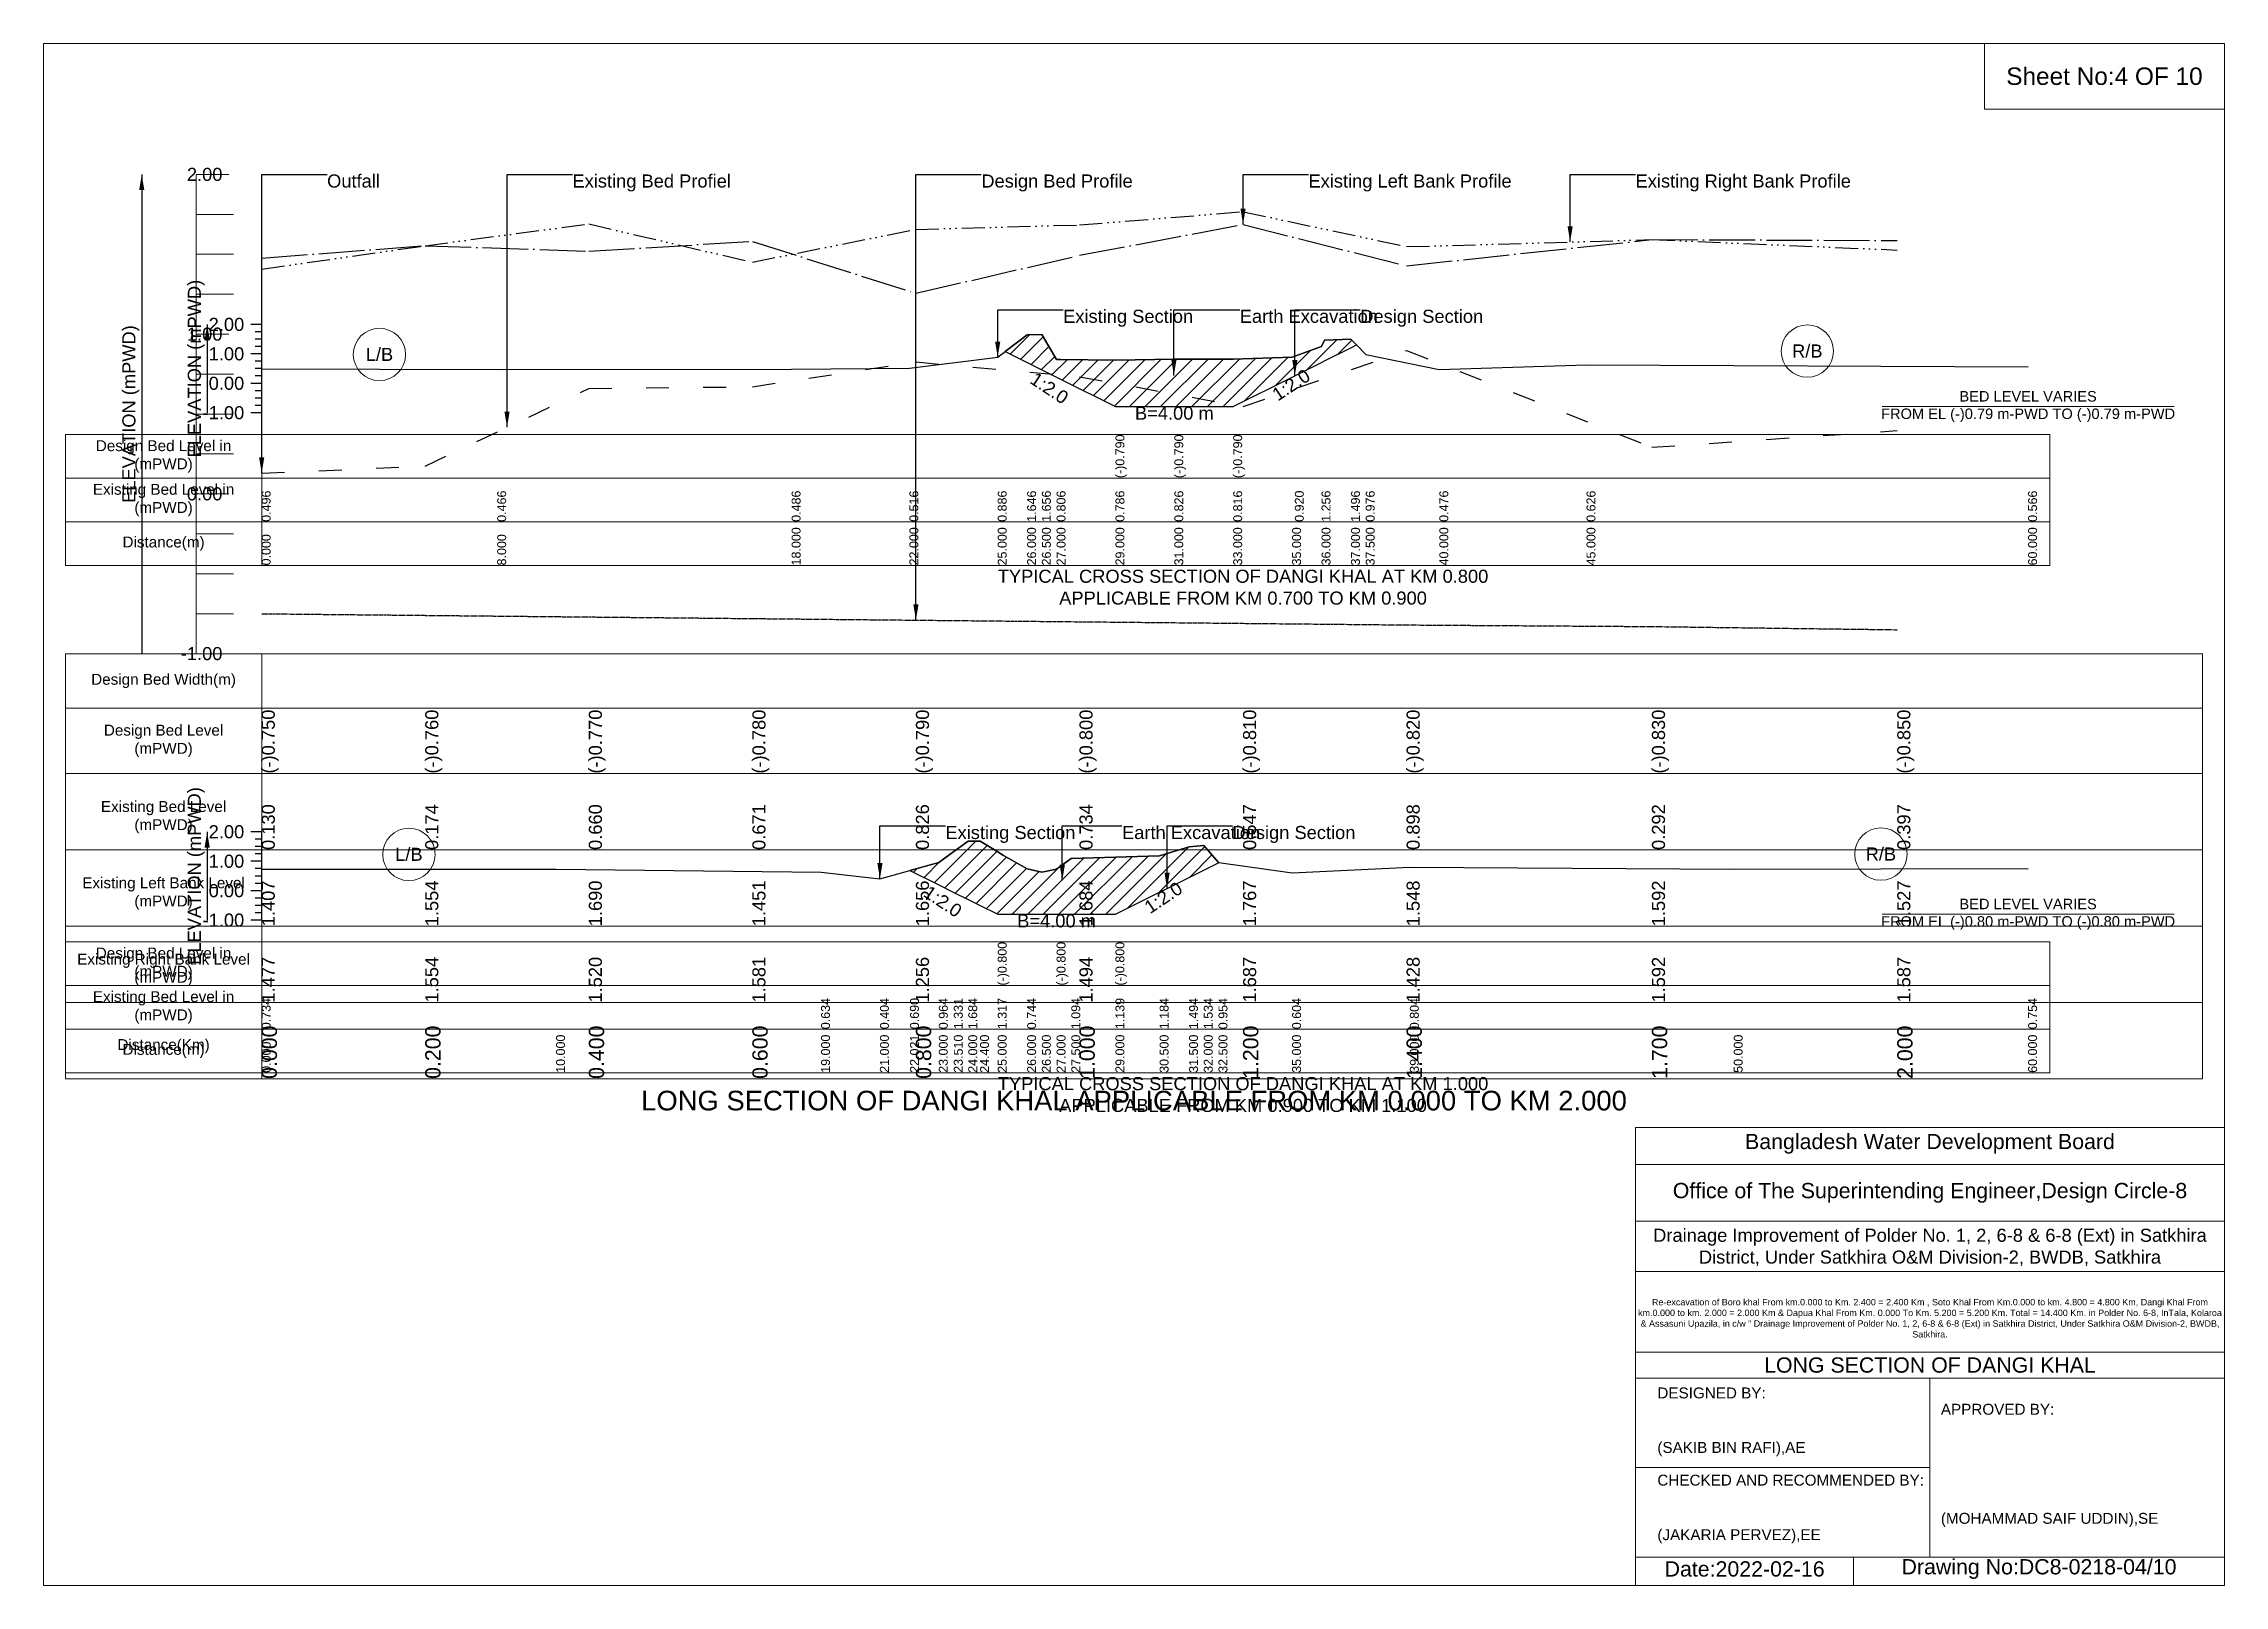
# Model space of a CAD drawing. Header units: inches. Extents: x 91000 to 538000, y -5656 to 0.
# Drawn here: x 340000 to 348000, y -5656 to 0 of the extents above; entities that cross this region are included whole.
import ezdxf

# ---------------------------------------------------------------- set-up
doc = ezdxf.new("R2010")
doc.units = ezdxf.units.IN
doc.header["$LTSCALE"] = 7
doc.header["$MEASUREMENT"] = 0
for name, pattern in [('ACAD_ISO03W100', [30, 12, -18]), ('ACAD_ISO04W100', [30, 24, -3, 0, -3]), ('ACAD_ISO14W100', [24, 12, -3, 0, -3, 0, -3, 0, -3]), ('CENTER', [2, 1.25, -0.25, 0.25, -0.25])]:
    doc.linetypes.add(name, pattern=pattern)
for name, color, linetype, lineweight in [('Cross section Data Border', 7, 'Continuous', 9), ('Cross Section Labels', 7, 'Continuous', 9), ('Design Bed Level Long Section', 7, 'CENTER', 25), ('Existing Bed Level for Long Section', 7, 'ACAD_ISO03W100', 25), ('Existing Left Bank of Long section', 7, 'ACAD_ISO04W100', 25), ('Existing Right Bank of Long Section', 7, 'ACAD_ISO14W100', 25), ('Existing_Bed_Level for Xsection', 7, 'Continuous', 25), ('Long Section Border', 7, 'Continuous', 9), ('Long Section Labels', 7, 'Continuous', 9), ('Vscale for Long Section', 7, 'Continuous', 9)]:
    doc.layers.add(name, color=color, linetype=linetype, lineweight=lineweight)
doc.styles.get("Standard").update_dxf_attribs({"font": 'arial.ttf'})
doc.dimstyles.get("Standard").update_dxf_attribs({"dimtxt": 45, "dimasz": 60, "dimexe": 0.18, "dimexo": 0.0625, "dimgap": 0.09, "dimtad": 0, "dimtih": 1, "dimtoh": 1, "dimdec": 4, "dimzin": 0, "dimdsep": 46, "dimtxsty": 'Standard', "dimcen": 0.09, "dimadec": 0, "dimazin": 0, "dimtfac": 1, "dimtdec": 4, "dimtofl": 0, "dimtmove": 0, "dimatfit": 3, "dimfxl": 1, "dimtolj": 1, "dimtzin": 0, "dimarcsym": 0})

msp = doc.modelspace()

# ---------------------------------------------------------------- texts
at = {"layer": 'Cross section Data Border', "char_height": 40, "width": 640, "attachment_point": 5}
for s, insert in [('Design Bed Level in (mPWD)', (340440, -1514.328)), ('Existing Bed Level in (mPWD)', (340440, -1674.328)), ('Distance(m)', (340440, -1834.328)), ('Design Bed Level in (mPWD)', (340440, -3375.632)), ('Existing Bed Level in (mPWD)', (340440, -3535.632)), ('Distance(m)', (340440, -3695.632))]:
    msp.add_mtext(s, dxfattribs=dict(at, insert=insert))
at = {"layer": 'Cross Section Labels'}
for s, insert, char_height, attachment_point in [('Sheet No:4 OF 10', (347560, -120), 64, 5), ('Existing Section', (343740, -976.328), 48, 1), ('Earth Excavation', (344388, -976.328), 48, 1), ('Design Section', (344830.02857, -976.328), 48, 1), ('L/B', (341232, -1140.38), 48, 5), ('R/B', (346470, -1127.96), 48, 5), ('BED LEVEL VARIES ^JFROM EL (-)0.79 m-PWD TO (-)0.79 m-PWD', (347280, -1331.648), 38.4, 5), ('B=4.00 m', (344148, -1331.648), 48, 2), ('TYPICAL CROSS SECTION OF DANGI KHAL AT KM 0.800^JAPPLICABLE FROM KM 0.700 TO KM 0.900', (344400, -1994.328), 48, 5), ('Existing Section', (343308, -2870.032), 48, 1), ('Earth Excavation', (343956, -2870.032), 48, 1), ('Design Section', (344361.3375, -2870.032), 48, 1), ('L/B', (341340, -2974.36), 48, 5), ('R/B', (346740, -2973.28), 48, 5), ('B=4.00 m', (343716, -3194.032), 48, 2), ('BED LEVEL VARIES ^JFROM EL (-)0.80 m-PWD TO (-)0.80 m-PWD', (347280, -3194.032), 38.4, 5), ('TYPICAL CROSS SECTION OF DANGI KHAL AT KM 1.000^JAPPLICABLE FROM KM 0.900 TO KM 1.100', (344400, -3855.632), 48, 5), ('Bangladesh Water Development Board', (346920, -4036), 56, 5), ('Office of The Superintending Engineer,Design Circle-8', (346920, -4216), 56, 5)]:
    msp.add_mtext(s, dxfattribs=dict(at, insert=insert, char_height=char_height, attachment_point=attachment_point))
at = {"layer": 'Cross Section Labels', "char_height": 48, "attachment_point": 2}
for insert, rotation in [((344563.02857, -1232.13371), 33.690067526), ((343702.88571, -1244.09086), 326.309932474), ((343312.10769, -3127.08585), 326.309932474), ((344094.3375, -3112.86325), 33.690067526)]:
    msp.add_mtext('1:2.0', dxfattribs=dict(at, insert=insert, rotation=rotation))
at = {"layer": 'Cross Section Labels'}
for s, insert, char_height, width, attachment_point in [('Drainage Improvement of Polder No. 1, 2, 6-8 & 6-8 (Ext) in Satkhira District, Under Satkhira O&M Division-2, BWDB, Satkhira', (346920, -4416), 48, 2240, 5), ('Re-excavation of Boro khal From km.0.000 to Km. 2.400 = 2.400 Km , Soto Khal From Km.0.000 to km. 4.800 = 4.800 Km, Dangi Khal From km.0.000 to km. 2.000 = 2.000 Km & Dapua Khal From Km. 0.000 To Km. 5.200 = 5.200 Km. Total = 14.400 Km. in Polder No. 6-8, InTala, Kolaroa & Assasuni Upazila, in c/w “ Drainage Improvement of Polder No. 1, 2, 6-8 & 6-8 (Ext) in Satkhira District, Under Satkhira O&M Division-2, BWDB, Satkhira.', (346920, -4676), 23.56497918, 2160, 5), ('LONG SECTION OF DANGI KHAL', (346920, -4848), 56, 2240, 5), ('DESIGNED BY:^J^J^J(SAKIB BIN RAFI),AE', (345920, -5056), 40, 1120, 4), ('APPROVED BY:^J^J^J^J^J^J(MOHAMMAD SAIF UDDIN),SE', (346960, -5216), 40, 1120, 4), ('CHECKED AND RECOMMENDED BY:^J^J^J(JAKARIA PERVEZ),EE', (345920, -5376), 40, 1120, 4), ('Date:2022-02-16', (346240, -5596), 56, 1120, 5), ('Drawing No:DC8-0218-04/10', (347320, -5596), 56, 1760, 5)]:
    msp.add_mtext(s, dxfattribs=dict(at, insert=insert, char_height=char_height, width=width, attachment_point=attachment_point))
at = {"layer": 'Existing_Bed_Level for Xsection', "rotation": 90}
for s, insert, char_height, attachment_point in [('ELEVATION (mPWD)', (340560, -1192.328), 48, 5), ('(-)0.790', (343932, -1594.328), 32.8, 1), ('(-)0.790', (344148, -1594.328), 32.8, 1), ('(-)0.790', (344364, -1594.328), 32.8, 1), ('0.496', (340800, -1754.328), 32.8, 1), ('0.466', (341664, -1754.328), 32.8, 1), ('0.486', (342744, -1754.328), 32.8, 1), ('0.516', (343176, -1754.328), 32.8, 1), ('0.886', (343500, -1754.328), 32.8, 1), ('1.646', (343608, -1754.328), 32.8, 1), ('1.656', (343662, -1754.328), 32.8, 1), ('0.806', (343716, -1754.328), 32.8, 1), ('0.786', (343932, -1754.328), 32.8, 1), ('0.826', (344148, -1754.328), 32.8, 1), ('0.816', (344364, -1754.328), 32.8, 1), ('0.920', (344590.02857, -1754.328), 32.8, 1), ('1.256', (344688, -1754.328), 32.8, 1), ('1.496', (344796, -1754.328), 32.8, 1), ('0.976', (344850, -1754.328), 32.8, 1), ('0.476', (345120, -1754.328), 32.8, 1), ('0.626', (345660, -1754.328), 32.8, 1), ('0.566', (347280, -1754.328), 32.8, 1), ('0.000', (340800, -1914.328), 32.8, 1), ('8.000', (341664, -1914.328), 32.8, 1), ('18.000', (342744, -1914.328), 32.8, 1), ('22.000', (343176, -1914.328), 32.8, 1), ('25.000', (343500, -1914.328), 32.8, 1), ('26.000', (343608, -1914.328), 32.8, 1), ('26.500', (343662, -1914.328), 32.8, 1), ('27.000', (343716, -1914.328), 32.8, 1), ('29.000', (343932, -1914.328), 32.8, 1), ('31.000', (344148, -1914.328), 32.8, 1), ('33.000', (344364, -1914.328), 32.8, 1), ('35.000', (344580, -1914.328), 32.8, 1), ('36.000', (344688, -1914.328), 32.8, 1), ('37.000', (344796, -1914.328), 32.8, 1), ('37.500', (344850, -1914.328), 32.8, 1), ('40.000', (345120, -1914.328), 32.8, 1), ('45.000', (345660, -1914.328), 32.8, 1), ('60.000', (347280, -1914.328), 32.8, 1), ('ELEVATION (mPWD)', (340560, -3053.632), 48, 5), ('(-)0.800', (343500, -3455.632), 32.8, 1), ('(-)0.800', (343716, -3455.632), 32.8, 1), ('(-)0.800', (343932, -3455.632), 32.8, 1), ('0.734', (340800, -3615.632), 32.8, 1), ('0.634', (342852, -3615.632), 32.8, 1), ('0.404', (343068, -3615.632), 32.8, 1), ('0.690', (343178.21538, -3615.632), 32.8, 1), ('0.964', (343284, -3615.632), 32.8, 1), ('1.331', (343339.10769, -3615.632), 32.8, 1), ('1.684', (343392, -3615.632), 32.8, 1), ('1.317', (343500, -3615.632), 32.8, 1), ('0.744', (343608, -3615.632), 32.8, 1), ('1.094', (343770, -3615.632), 32.8, 1), ('1.139', (343932, -3615.632), 32.8, 1), ('1.184', (344094, -3615.632), 32.8, 1), ('1.494', (344202, -3615.632), 32.8, 1), ('1.534', (344256, -3615.632), 32.8, 1), ('0.954', (344310, -3615.632), 32.8, 1), ('0.604', (344580, -3615.632), 32.8, 1), ('0.804', (345012, -3615.632), 32.8, 1), ('0.754', (347280, -3615.632), 32.8, 1), ('0.000', (340800, -3775.632), 32.8, 1), ('10.000', (341880, -3775.632), 32.8, 1), ('19.000', (342852, -3775.632), 32.8, 1), ('21.000', (343068, -3775.632), 32.8, 1), ('22.021', (343178.21538, -3775.632), 32.8, 1), ('23.000', (343284, -3775.632), 32.8, 1), ('23.510', (343339.10769, -3775.632), 32.8, 1), ('24.000', (343392, -3775.632), 32.8, 1), ('24.400', (343435.2, -3775.632), 32.8, 1), ('25.000', (343500, -3775.632), 32.8, 1), ('26.000', (343608, -3775.632), 32.8, 1), ('26.500', (343662, -3775.632), 32.8, 1), ('27.000', (343716, -3775.632), 32.8, 1), ('27.500', (343770, -3775.632), 32.8, 1), ('29.000', (343932, -3775.632), 32.8, 1), ('30.500', (344094, -3775.632), 32.8, 1), ('31.500', (344202, -3775.632), 32.8, 1), ('32.000', (344256, -3775.632), 32.8, 1), ('32.500', (344310, -3775.632), 32.8, 1), ('35.000', (344580, -3775.632), 32.8, 1), ('39.000', (345012, -3775.632), 32.8, 1), ('50.000', (346200, -3775.632), 32.8, 1), ('60.000', (347280, -3775.632), 32.8, 1)]:
    msp.add_mtext(s, dxfattribs=dict(at, insert=insert, char_height=char_height, attachment_point=attachment_point))
at = {"layer": 'Existing_Bed_Level for Xsection', "char_height": 48, "attachment_point": 6}
for s, insert in [('2.00', (340736, -1030.328)), ('1.00', (340736, -1138.328)), ('0.00', (340736, -1246.328)), ('-1.00', (340736, -1354.328)), ('2.00', (340736, -2891.632)), ('1.00', (340736, -2999.632)), ('0.00', (340736, -3107.632)), ('-1.00', (340736, -3215.632))]:
    msp.add_mtext(s, dxfattribs=dict(at, insert=insert))
at = {"layer": 'Long Section Border', "attachment_point": 5}
for s, insert, char_height in [('Design Bed Width(m)', (340440, -2338), 40), ('Design Bed Level^J(mPWD)', (340440, -2558), 40), ('Existing Bed Level^J(mPWD)', (340440, -2838), 40), ('Existing Left Bank Level^J(mPWD)', (340440, -3118), 40), ('Existing Right Bank Level^J(mPWD)', (340440, -3398), 40), ('Distance(Km)', (340440, -3678), 40), ('LONG SECTION OF DANGI KHAL APPLICABLE FROM KM 0.000 TO KM 2.000', (344000, -3878), 72)]:
    msp.add_mtext(s, dxfattribs=dict(at, insert=insert, char_height=char_height))
at = {"layer": 'Long Section Labels', "char_height": 48, "attachment_point": 1}
for s, insert in [('Outfall', (341040, -480)), ('Existing Bed Profiel', (341939.9991, -480)), ('Design Bed Profile', (343440, -480)), ('Existing Left Bank Profile', (344639.99842, -480)), ('Existing Right Bank Profile', (345839.99853, -480))]:
    msp.add_mtext(s, dxfattribs=dict(at, insert=insert))
at = {"layer": 'Vscale for Long Section', "char_height": 48, "attachment_point": 6}
for s, insert in [('2.00', (340656, -480)), ('1.00', (340656, -1066)), ('0.00', (340656, -1652)), ('-1.00', (340656, -2238))]:
    msp.add_mtext(s, dxfattribs=dict(at, insert=insert))
at = {"layer": 'Vscale for Long Section', "rotation": 90}
for s, insert, char_height, attachment_point in [('ELEVATION (mPWD)', (340320, -1359), 48, 5), ('(-)0.750', (340800, -2678), 48, 1), ('(-)0.760', (341400, -2678), 48, 1), ('(-)0.770', (342000, -2678), 48, 1), ('(-)0.780', (342600, -2678), 48, 1), ('(-)0.790', (343200, -2678), 48, 1), ('(-)0.800', (343800, -2678), 48, 1), ('(-)0.810', (344400, -2678), 48, 1), ('(-)0.820', (345000, -2678), 48, 1), ('(-)0.830', (345900, -2678), 48, 1), ('(-)0.850', (346800, -2678), 48, 1), ('0.130', (340800, -2958), 48, 1), ('0.174', (341400, -2958), 48, 1), ('0.660', (342000, -2958), 48, 1), ('0.671', (342600, -2958), 48, 1), ('0.826', (343200, -2958), 48, 1), ('0.734', (343800, -2958), 48, 1), ('0.547', (344400, -2958), 48, 1), ('0.898', (345000, -2958), 48, 1), ('0.292', (345900, -2958), 48, 1), ('0.397', (346800, -2958), 48, 1), ('1.407', (340800, -3238), 48, 1), ('1.554', (341400, -3238), 48, 1), ('1.690', (342000, -3238), 48, 1), ('1.451', (342600, -3238), 48, 1), ('1.656', (343200, -3238), 48, 1), ('1.684', (343800, -3238), 48, 1), ('1.767', (344400, -3238), 48, 1), ('1.548', (345000, -3238), 48, 1), ('1.592', (345900, -3238), 48, 1), ('1.527', (346800, -3238), 48, 1), ('1.477', (340800, -3518), 48, 1), ('1.554', (341400, -3518), 48, 1), ('1.520', (342000, -3518), 48, 1), ('1.581', (342600, -3518), 48, 1), ('1.256', (343200, -3518), 48, 1), ('1.494', (343800, -3518), 48, 1), ('1.687', (344400, -3518), 48, 1), ('1.428', (345000, -3518), 48, 1), ('1.592', (345900, -3518), 48, 1), ('1.587', (346800, -3518), 48, 1), ('0.000', (340800, -3798), 56, 1), ('0.200', (341400, -3798), 56, 1), ('0.400', (342000, -3798), 56, 1), ('0.600', (342600, -3798), 56, 1), ('0.800', (343200, -3798), 56, 1), ('1.000', (343800, -3798), 56, 1), ('1.200', (344400, -3798), 56, 1), ('1.400', (345000, -3798), 56, 1), ('1.700', (345900, -3798), 56, 1), ('2.000', (346800, -3798), 56, 1)]:
    msp.add_mtext(s, dxfattribs=dict(at, insert=insert, char_height=char_height, attachment_point=attachment_point))

# ---------------------------------------------------------------- hatches: boundary and pattern name
at = {"layer": 'Existing_Bed_Level for Xsection'}
h = msp.add_hatch(dxfattribs=at)
h.set_pattern_fill('ANSI31', color=256, scale=324, style=0)
h.paths.add_polyline_path([(343527.77143, -1129.53371), (343608, -1169.648), (343662, -1196.648), (343716, -1223.648), (343729.88571, -1230.59086), (343932, -1331.648), (344148, -1331.648), (344364, -1331.648), (344580, -1223.648), (344590.02857, -1218.63371), (344688, -1169.648), (344698.8, -1164.248), (344796, -1115.648), (344816.05714, -1105.61943), (344796, -1084.76), (344698.8, -1088), (344688, -1110.68), (344590.02857, -1146.92943), (344580, -1150.64), (344364, -1158.2), (344148, -1157.12), (343932, -1161.44), (343729.88571, -1159.41886), (343716, -1159.28), (343662, -1067.48), (343608, -1068.56)])
h = msp.add_hatch(dxfattribs=at)
h.set_pattern_fill('ANSI31', color=256, scale=324, style=0)
h.paths.add_polyline_path([(343178.21538, -3033.13969), (343284, -3086.032), (343339.10769, -3113.58585), (343392, -3140.032), (343435.2, -3161.632), (343500, -3194.032), (343521.6, -3194.032), (343608, -3194.032), (343662, -3194.032), (343716, -3194.032), (343770, -3194.032), (343932, -3194.032), (344094, -3113.032), (344121.3375, -3099.36325), (344202, -3059.032), (344256, -3032.032), (344310, -3005.032), (344310.675, -3004.6945), (344310, -3004.6), (344256, -2941.96), (344202, -2946.28), (344121.3375, -2971.28537), (344094, -2979.76), (343932, -2984.62), (343770, -2989.48), (343716, -3028.36), (343662, -3039.16), (343608, -3027.28), (343521.6, -2978.68), (343500, -2965.45), (343435.2, -2925.76), (343392, -2925.76), (343339.10769, -2963.84246), (343284, -3003.52)])

# ---------------------------------------------------------------- linework, layer by layer
at = {"layer": 'Cross section Data Border'}
for points in [[(340080, -1434.328), (347360, -1434.328), (347360, -1914.328), (340080, -1914.328)], [(340080, -3295.632), (347360, -3295.632), (347360, -3775.632), (340080, -3775.632)]]:
    msp.add_lwpolyline(points, close=True, dxfattribs=at)
for points in [[(340800, -1434.328), (340800, -1914.328)], [(340080, -1594.328), (347360, -1594.328)], [(340080, -1754.328), (347360, -1754.328)], [(340800, -3295.632), (340800, -3775.632)], [(340080, -3455.632), (347360, -3455.632)], [(340080, -3615.632), (347360, -3615.632)]]:
    msp.add_lwpolyline(points, dxfattribs=at)
at = {"layer": 'Cross Section Labels'}
for points in [[(340000, 0), (348000, 0), (348000, -5656), (340000, -5656)], [(347120, 0), (348000, 0), (348000, -240), (347120, -240)]]:
    msp.add_lwpolyline(points, close=True, dxfattribs=at)
for points in [[(346744.19427, -1331.648), (347815.80573, -1331.648)], [(346744.19427, -3194.032), (347815.80573, -3194.032)], [(345840, -5656), (345840, -3976), (348000, -3976)], [(345840, -4112), (348000, -4112)], [(345840, -4320), (348000, -4320)], [(345840, -4504), (348000, -4504)], [(345840, -4800), (348000, -4800)], [(345840, -4896), (348000, -4896)], [(346920, -4896), (346920, -5552)], [(345840, -5224), (346920, -5224)], [(345840, -5552), (348000, -5552)], [(346640, -5552), (346640, -5656)]]:
    msp.add_lwpolyline(points, dxfattribs=at)
for centre in [(346470, -1127.96), (341232, -1140.38), (341340, -2974.36), (346740, -2973.28)]:
    msp.add_circle(centre, 96, dxfattribs=at)
at = {"layer": 'Design Bed Level Long Section'}
msp.add_lwpolyline([(340800, -2091.5), (341400, -2097.36), (342000, -2103.22), (342600, -2109.08), (343200, -2114.94), (343800, -2120.8), (344400, -2126.66), (345000, -2132.52), (345900, -2138.38), (346800, -2150.1)], dxfattribs=at)
at = {"layer": 'Existing Bed Level for Long Section'}
msp.add_lwpolyline([(340800, -1575.82), (341400, -1550.036), (342000, -1265.24), (342600, -1258.794), (343200, -1167.964), (343800, -1221.876), (344400, -1331.458), (345000, -1125.772), (345900, -1480.888), (346800, -1419.358)], dxfattribs=at)
at = {"layer": 'Existing Left Bank of Long section'}
msp.add_lwpolyline([(340800, -786.478), (341400, -741.356), (342000, -761.28), (342600, -725.534), (343200, -915.984), (343800, -776.516), (344400, -663.418), (345000, -815.192), (345900, -719.088), (346800, -722.018)], dxfattribs=at)
at = {"layer": 'Existing Right Bank of Long Section'}
msp.add_lwpolyline([(340800, -827.498), (341400, -741.356), (342000, -661.66), (342600, -801.714), (343200, -681.584), (343800, -665.176), (344400, -616.538), (345000, -744.872), (345900, -719.088), (346800, -757.178)], dxfattribs=at)
at = {"layer": 'Existing_Bed_Level for Xsection'}
for points in [[(340800, -1030.328), (340760, -1030.328)], [(340800, -1354.328), (340800, -1246.328), (340800, -1138.328), (340800, -1030.328)], [(340800, -1057.328), (340776, -1057.328)], [(340800, -1084.328), (340776, -1084.328)], [(340800, -1111.328), (340776, -1111.328)], [(340800, -1192.76), (341664, -1196), (342744, -1193.84), (343176, -1190.6), (343500, -1150.64), (343527.77143, -1129.53371), (343608, -1068.56), (343662, -1067.48), (343716, -1159.28), (343729.88571, -1159.41886), (343932, -1161.44), (343932, -1161.44), (344148, -1157.12), (344148, -1157.12), (344364, -1158.2), (344364, -1158.2), (344580, -1150.64), (344590.02857, -1146.92943), (344688, -1110.68), (344698.8, -1088), (344796, -1084.76), (344816.05714, -1105.61943), (344850, -1140.92), (345120, -1194.92), (345660, -1178.72), (347280, -1185.2)], [(340800, -1138.328), (340760, -1138.328)], [(340800, -1165.328), (340776, -1165.328)], [(340800, -1192.328), (340776, -1192.328)], [(340800, -1246.328), (340760, -1246.328)], [(340800, -1219.328), (340776, -1219.328)], [(340800, -1273.328), (340776, -1273.328)], [(340800, -1354.328), (340760, -1354.328)], [(340800, -1300.328), (340776, -1300.328)], [(340800, -1327.328), (340776, -1327.328)], [(340800, -2891.632), (340760, -2891.632)], [(340800, -2918.632), (340776, -2918.632)], [(340800, -2945.632), (340776, -2945.632)], [(340800, -3215.632), (340800, -3107.632), (340800, -2999.632), (340800, -2891.632)], [(340800, -3028.36), (341880, -3028.36), (342852, -3039.16), (343068, -3064), (343178.21538, -3033.13969), (343284, -3003.52), (343339.10769, -2963.84246), (343392, -2925.76), (343435.2, -2925.76), (343500, -2965.45), (343500, -2965.45), (343521.6, -2978.68), (343608, -3027.28), (343662, -3039.16), (343716, -3028.36), (343716, -3028.36), (343770, -2989.48), (343932, -2984.62), (343932, -2984.62), (344094, -2979.76), (344121.3375, -2971.28537), (344202, -2946.28), (344256, -2941.96), (344310, -3004.6), (344310.675, -3004.6945), (344580, -3042.4), (345012, -3020.8), (346200, -3028.36), (347280, -3026.2)], [(340800, -2999.632), (340760, -2999.632)], [(340800, -2972.632), (340776, -2972.632)], [(340800, -3026.632), (340776, -3026.632)], [(340800, -3107.632), (340760, -3107.632)], [(340800, -3053.632), (340776, -3053.632)], [(340800, -3080.632), (340776, -3080.632)], [(340800, -3134.632), (340776, -3134.632)], [(340800, -3161.632), (340776, -3161.632)], [(340800, -3188.632), (340776, -3188.632)], [(340800, -3215.632), (340760, -3215.632)]]:
    msp.add_lwpolyline(points, dxfattribs=at)
for points in [[(343527.77143, -1129.53371), (343608, -1169.648), (343662, -1196.648), (343716, -1223.648), (343729.88571, -1230.59086), (343932, -1331.648), (343932, -1331.648), (344148, -1331.648), (344148, -1331.648), (344364, -1331.648), (344364, -1331.648), (344580, -1223.648), (344590.02857, -1218.63371), (344688, -1169.648), (344698.8, -1164.248), (344796, -1115.648), (344816.05714, -1105.61943), (344796, -1084.76), (344698.8, -1088), (344688, -1110.68), (344590.02857, -1146.92943), (344580, -1150.64), (344364, -1158.2), (344364, -1158.2), (344148, -1157.12), (344148, -1157.12), (343932, -1161.44), (343932, -1161.44), (343729.88571, -1159.41886), (343716, -1159.28), (343662, -1067.48), (343608, -1068.56)], [(343178.21538, -3033.13969), (343178.21538, -3033.13969), (343284, -3086.032), (343339.10769, -3113.58585), (343392, -3140.032), (343435.2, -3161.632), (343500, -3194.032), (343500, -3194.032), (343521.6, -3194.032), (343608, -3194.032), (343662, -3194.032), (343716, -3194.032), (343716, -3194.032), (343770, -3194.032), (343932, -3194.032), (343932, -3194.032), (344094, -3113.032), (344121.3375, -3099.36325), (344202, -3059.032), (344256, -3032.032), (344310, -3005.032), (344310.675, -3004.6945), (344310.675, -3004.6945), (344310.675, -3004.6945), (344310, -3004.6), (344256, -2941.96), (344202, -2946.28), (344121.3375, -2971.28537), (344094, -2979.76), (343932, -2984.62), (343932, -2984.62), (343770, -2989.48), (343716, -3028.36), (343716, -3028.36), (343662, -3039.16), (343608, -3027.28), (343521.6, -2978.68), (343500, -2965.45), (343500, -2965.45), (343435.2, -2925.76), (343392, -2925.76), (343339.10769, -2963.84246), (343284, -3003.52), (343178.21538, -3033.13969)]]:
    msp.add_lwpolyline(points, close=True, dxfattribs=at)
at = {"layer": 'Long Section Border'}
msp.add_lwpolyline([(340080, -2238), (347920, -2238), (347920, -3798), (340080, -3798)], close=True, dxfattribs=at)
for points in [[(340800, -2238), (340800, -3798)], [(340080, -2438), (347920, -2438)], [(340080, -2678), (347920, -2678)], [(340080, -2958), (347920, -2958)], [(340080, -3238), (347920, -3238)], [(340080, -3518), (347920, -3518)]]:
    msp.add_lwpolyline(points, dxfattribs=at)
at = {"layer": 'Vscale for Long Section'}
for points in [[(340560, -2238), (340560, -1652), (340560, -1066), (340560, -480)], [(340560, -480), (340680, -480)], [(340560, -626.5), (340696, -626.5)], [(340560, -773), (340696, -773)], [(340560, -919.5), (340696, -919.5)], [(340560, -1066), (340680, -1066)], [(340560, -1212.5), (340696, -1212.5)], [(340560, -1359), (340696, -1359)], [(340560, -1505.5), (340696, -1505.5)], [(340560, -1652), (340680, -1652)], [(340560, -1798.5), (340696, -1798.5)], [(340560, -1945), (340696, -1945)], [(340560, -2091.5), (340696, -2091.5)], [(340560, -2238), (340680, -2238)]]:
    msp.add_lwpolyline(points, dxfattribs=at)

msp.set_redraw_order([(e.dxf.handle, doc.entitydb.next_handle()) for e in msp.query("TEXT MTEXT ATTDEF DIMENSION ARC_DIMENSION")])  # texts and dimensions are drawn at this point

# ---------------------------------------------------------------- leaders
at = {"layer": 'Cross Section Labels', "annotation_type": 0, "has_hookline": 1, "hookline_direction": 0}
for points, text_width in [([(343500, -1150.64), (343500, -976.328), (343739.91, -976.328)], 467.16508), ([(344146.25613, -1217.48411), (344146.25613, -976.328), (344387.91, -976.328)], 496.99318), ([(344590.02857, -1218.63371), (344590.02857, -976.328), (344829.93857, -976.328)], 441.23329), ([(343068, -3064), (343068, -2870.032), (343307.91, -2870.032)], 467.16508), ([(343736.91245, -3069.99326), (343736.91245, -2870.032), (343955.91, -2870.032)], 496.99318), ([(344121.3375, -3099.36325), (344121.3375, -2870.032), (344361.2475, -2870.032)], 441.23329)]:
    msp.add_leader(points, dimstyle='Standard', override={"dimasz": 57.6}, dxfattribs=dict(at, text_width=text_width))
at = {"layer": 'Existing_Bed_Level for Xsection'}
for points in [[(340600, -1030.328), (340600, -1354.328)], [(340600, -2891.632), (340600, -3215.632)]]:
    msp.add_leader(points, dimstyle='Standard', override={"dimasz": 57.6}, dxfattribs=at)
at = {"layer": 'Long Section Labels', "annotation_type": 0, "has_hookline": 1, "hookline_direction": 0}
for points, text_width in [([(340800, -1575.82), (340800, -480), (341039.91, -480)], 185.84447), ([(341699.9991, -1407.63843), (341699.9991, -480), (341939.9091, -480)], 571.4161), ([(343200, -2114.94), (343200, -480), (343439.91, -480)], 547.4161), ([(344399.99842, -663.4183), (344399.99842, -480), (344639.90842, -480)], 737.35334), ([(345599.99853, -727.68271), (345599.99853, -480), (345839.90853, -480)], 782.04638)]:
    msp.add_leader(points, dimstyle='Standard', override={"dimasz": 57.6}, dxfattribs=dict(at, text_width=text_width))
at = {"layer": 'Vscale for Long Section'}
msp.add_leader([(340360, -480), (340360, -2238)], dimstyle='Standard', override={"dimasz": 57.6}, dxfattribs=at)

doc.saveas('drawing.dxf')
